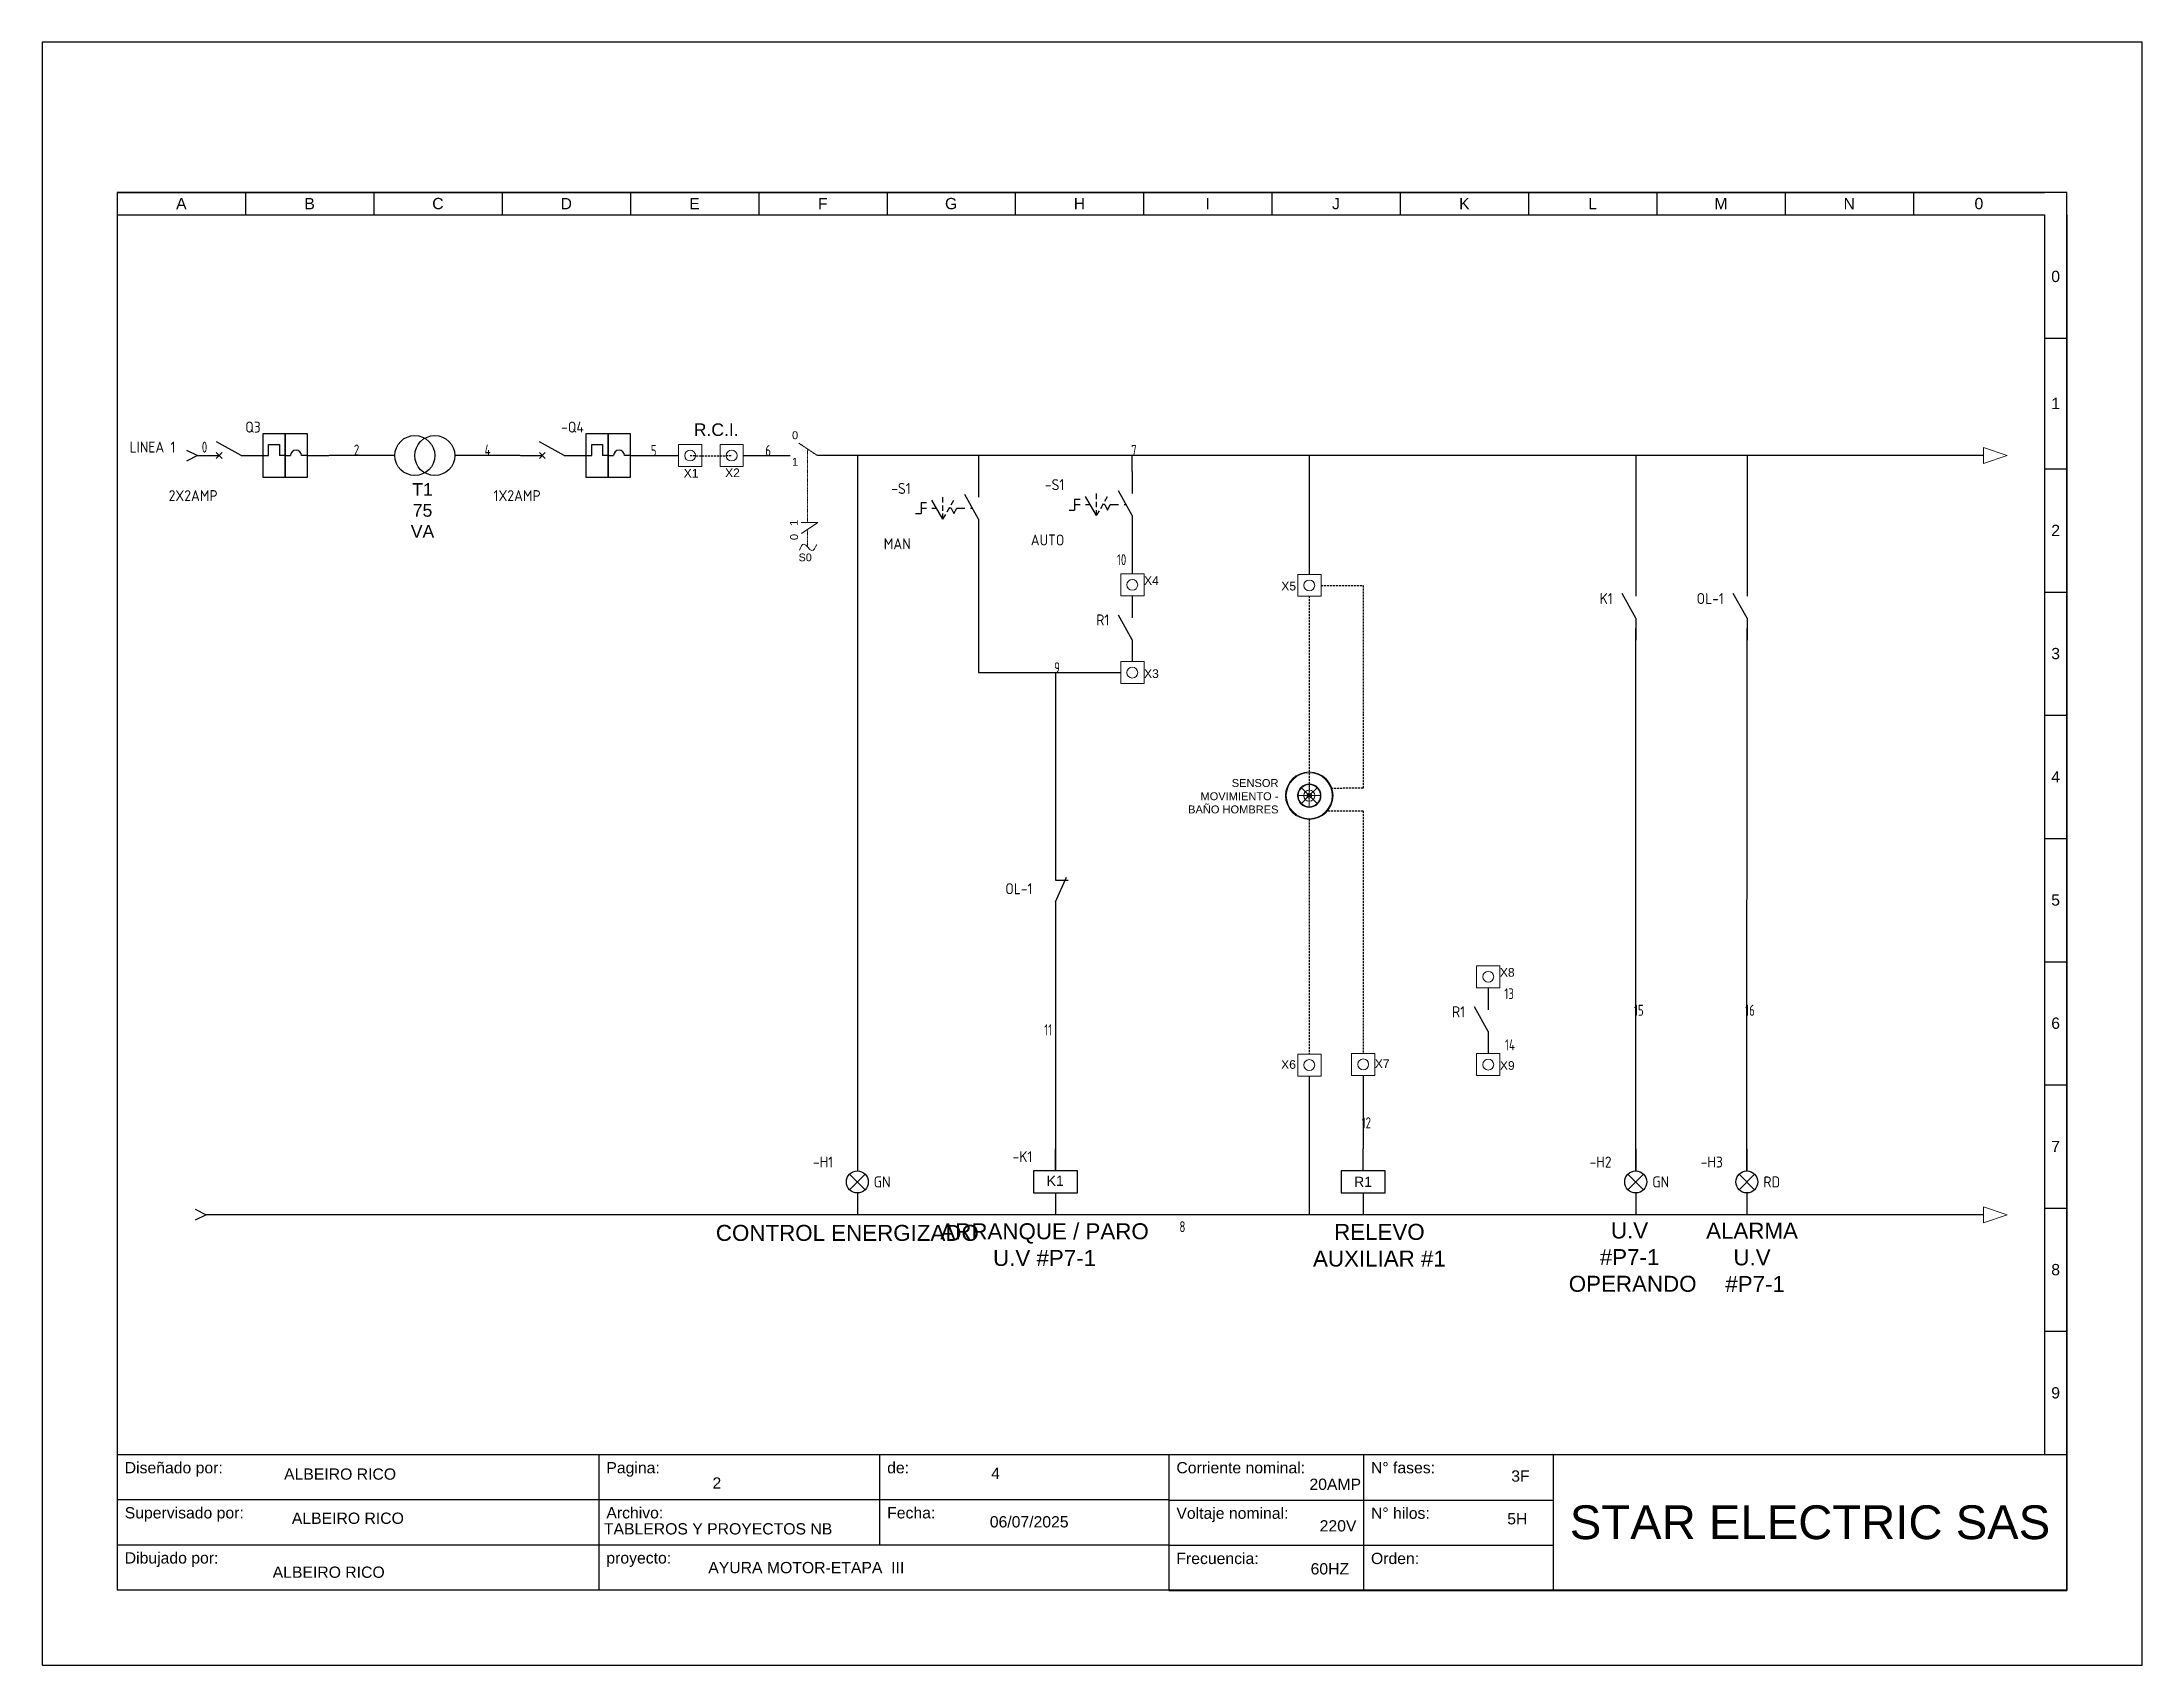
# Model space of a CAD drawing. Header units: millimetres. Extents: x 691 to 18605, y 670 to 10026.
# Drawn here: x 1764 to 2815, y 5345 to 6157 of the extents above; entities that cross this region are included whole.
import ezdxf
from ezdxf.enums import TextEntityAlignment as Align

# ---------------------------------------------------------------- set-up
doc = ezdxf.new("R2010")
doc.units = ezdxf.units.MM
for name, pattern in [('DASHED2', [0.375, 0.25, -0.125]), ('DASHEDX2', [1.5, 1, -0.5]), ('HIDDEN', [0.375, 0.25, -0.125])]:
    doc.linetypes.add(name, pattern=pattern)
for name, color, linetype in [('-DIAGRAMA', 7, 'Continuous'), ('-Electrico', 5, 'Continuous'), ('DESC', 150, 'Continuous'), ('MISC', 7, 'Continuous'), ('SYMS', 7, 'Continuous'), ('TAGS', 150, 'Continuous'), ('WIRENO', 72, 'Continuous'), ('YEL_14_THHN', 2, 'Continuous')]:
    doc.layers.add(name, color=color, linetype=linetype)
doc.styles.get("Standard").update_dxf_attribs({"font": 'arial.ttf'})
doc.styles.add('WD_IEC', font='ISOCP2.shx', dxfattribs={"width": 0.9, "height": 4})

msp = doc.modelspace()

# ---------------------------------------------------------------- texts
at = {"color": 0, "lineweight": 0}
for s, height, p in [('0', 3.95, (2139.6, 5958.3)), ('X1', 4.33, (2085.4, 5939.1)), ('X2', 4.33, (2106.1, 5939.3)), ('1', 3.95, (2139.6, 5945)), ('S0', 3.87, (2142.9, 5897.2)), ('X4', 4.33, (2315.8, 5885.4)), ('X5', 4.33, (2384.5, 5882.6)), ('X3', 4.33, (2315.8, 5838.8)), ('X8', 4.33, (2493.9, 5689.3)), ('X6', 4.33, (2384.4, 5643.2)), ('X7', 4.33, (2431.3, 5643.6)), ('X9', 4.33, (2493.9, 5642.7))]:
    msp.add_text(s, height=height, dxfattribs=at).set_placement(p)
for s, p in [('1', (2142.5, 5914.9)), ('0', (2142.6, 5907.8))]:
    msp.add_text(s, height=3.95, rotation=90, dxfattribs=at).set_placement(p)
at = {"color": 0, "linetype": 'DASHEDX2', "attachment_point": 1}
for s, width, gutter_width, heights, insert, char_height in [('\\pxqc;R.C.I.', 46.93, 31.5, [0], (2078.2, 5966.2), 6.295), ('\\pxqc;T1\\P75\\PVA', 46.93, 31.5, [0], (1931.2, 5936.3), 6.3), ('K1', 14.102, 25.3, [6.68], (2267, 5589.7), 5.06), ('R1', 14.102, 25.3, [6.68], (2420.9, 5589.2), 5.06)]:
    msp.add_mtext_dynamic_manual_height_columns(s, width=width, gutter_width=gutter_width, heights=heights, dxfattribs=dict(at, insert=insert, char_height=char_height))
at = {"color": 0, "lineweight": 0, "attachment_point": 2}
for s, insert, char_height, width in [('\\A1;\\pxqr;SENSOR MOVIMIENTO - BAÑO HOMBRES', (2357.6, 5788.2), 3.963, 50.946), ('\\A1;CONTROL ENERGIZADO\\P ', (2167.3, 5565.1), 8, 126.228), ('\\A1;ARRANQUE / PARO\\PU.V #P7-1', (2266, 5565.9), 8, 230.839), ('\\A1;RELEVO AUXILIAR #1\\P ', (2433.6, 5565.6), 8, 91.903), ('\\A1;U.V\\P#P7-1\\P OPERANDO', (2558.8, 5566.3), 8, 151.335), ('\\A1;ALARMA\\PU.V\\P #P7-1\\P ', (2620.1, 5566.2), 8, 177.165)]:
    msp.add_mtext(s, dxfattribs=dict(at, insert=insert, char_height=char_height, width=width))

# ---------------------------------------------------------------- blocks, each defined once
blk = doc.blocks.new('*T3')
at = {"color": 0, "linetype": 'ByBlock', "lineweight": -2}
for p, q in [((0, 0), (139.92, 0)), ((0, 0), (0, -18)), ((64.08, 0), (64.08, -18)), ((101.44, 0), (101.44, -12)), ((139.92, 0), (139.92, -18)), ((0, -6), (139.92, -6)), ((0, -12), (139.92, -12)), ((0, -18), (139.92, -18))]:
    blk.add_line(p, q, dxfattribs=at)
at = {"color": 0, "char_height": 1.5, "attachment_point": 1}
for s, insert, width in [('{\\fArial|b0|i0|c162|p34;Diseñado por:}', (1, -1), 62.0824), ('{\\fArial|b0|i0|c162|p34;Pagina:}', (65.08, -1), 35.3574), ('{\\fArial|b0|i0|c162|p34;de}:', (102.44, -1), 36.4813), ('{\\fArial|b0|i0|c162|p34;Supervisado por:}', (1, -7), 62.0824), ('{\\fArial|b0|i0|c162|p34;Archivo:}', (65.08, -7), 35.3574), ('Fecha:', (102.44, -7), 36.4813), ('Dibujado por:', (1, -13), 62.0824), ('{\\fArial|b0|i0|c162|p34;proyecto:}', (65.08, -13), 73.8387)]:
    blk.add_mtext(s, dxfattribs=dict(at, insert=insert, width=width))
blk = doc.blocks.new('*T4')
at = {"color": 0, "linetype": 'ByBlock', "lineweight": -2}
for p, q in [((0, 0), (119.48, 0)), ((0, 0), (0, -18.07)), ((25.89, 0), (25.89, -18.07)), ((51.13, 0), (51.13, -18.07)), ((119.48, 0), (119.48, -18.07)), ((0, -6.05), (51.13, -6.05)), ((0, -12.07), (51.13, -12.07)), ((0, -18.07), (119.48, -18.07))]:
    blk.add_line(p, q, dxfattribs=at)
at = {"color": 0}
for s, insert, char_height, width, attachment_point in [('Corriente nominal:', (1, -1), 1.5, 23.894, 1), ('{\\fArial|b0|i0|c162|p34;N° fases:}', (26.89, -1), 1.5, 23.2313, 1), ('Voltaje nominal:', (1, -7.05), 1.5, 23.894, 1), ('{\\fArial|b0|i0|c162|p34;N° hilos:}', (26.89, -7.05), 1.5, 23.2313, 1), ('{\\fArial|b0|i0|c162|p34;STAR ELECTRIC SAS}', (85.3, -9.04), 4.5, 66.3536, 5), ('Frecuencia:', (1, -13.07), 1.5, 23.894, 1), ('{\\fArial|b0|i0|c162|p34;Orden}:', (26.89, -13.07), 1.5, 23.2313, 1)]:
    blk.add_mtext(s, dxfattribs=dict(at, insert=insert, char_height=char_height, width=width, attachment_point=attachment_point))
blk = doc.blocks.new('CAJETIN')
for p, q in [((0, 185.97), (-259.4, 185.97)), ((-259.4, 185.97), (-259.4, 0.07)), ((-259.4, 185.97), (-2.99, 185.97)), ((-259.4, 185.97), (-259.4, 182.97)), ((-242.33, 185.97), (-242.33, 182.97)), ((-225.26, 185.97), (-225.26, 182.97)), ((-208.19, 185.97), (-208.19, 182.97)), ((-191.12, 185.97), (-191.12, 182.97)), ((-174.05, 185.97), (-174.05, 182.97)), ((-156.98, 185.97), (-156.98, 182.97)), ((-139.91, 185.97), (-139.91, 182.97)), ((-122.84, 185.97), (-122.84, 182.97)), ((-105.77, 185.97), (-105.77, 182.97)), ((-88.7, 185.97), (-88.7, 182.97)), ((-71.64, 185.97), (-71.64, 182.97)), ((-54.57, 185.97), (-54.57, 182.97)), ((-37.5, 185.97), (-37.5, 182.97)), ((-20.43, 185.97), (-20.43, 182.97)), ((0, 0.07), (0, 185.97)), ((-259.4, 182.97), (-2.99, 182.97)), ((-3, 182.97), (-3, 18.07)), ((0, 182.97), (0, 18.07)), ((-3, 166.58), (0, 166.58)), ((-3, 149.19), (0, 149.19)), ((-3, 132.8), (0, 132.8)), ((-3, 116.41), (0, 116.41)), ((-3, 100.02), (0, 100.02)), ((-3, 83.63), (0, 83.63)), ((-3, 67.24), (0, 67.24)), ((-3, 50.85), (0, 50.85)), ((-3, 34.46), (0, 34.46)), ((-3, 18.07), (0, 18.07)), ((-259.4, 0.07), (0, 0.07))]:
    blk.add_line(p, q)
blk.add_lwpolyline([(-269.4, -9.93), (10, -9.93), (10, 205.97), (-269.4, 205.97)], close=True)
for name, p in [('*T3', (-259.4, 18.07)), ('*T4', (-119.48, 18.07))]:
    blk.add_blockref(name, p)
blk.add_text('0', height=1.5).set_placement((-2.08, 174.04))
at = {"char_height": 1.5, "attachment_point": 5}
for s, insert, width in [('A', (-250.87, 184.47), 17.0695), ('B', (-233.8, 184.47), 17.0695), ('C', (-216.73, 184.47), 17.0695), ('D', (-199.66, 184.47), 17.0695), ('E', (-182.59, 184.47), 17.0695), ('F', (-165.52, 184.47), 17.0695), ('G', (-148.45, 184.47), 17.0695), ('H', (-131.38, 184.47), 17.0695), ('I', (-114.31, 184.47), 17.0695), ('J', (-97.24, 184.47), 17.0695), ('K', (-80.17, 184.47), 17.0695), ('L', (-63.1, 184.47), 17.0695), ('M', (-46.03, 184.47), 17.0695), ('N', (-28.96, 184.47), 17.0695), ('0', (-11.71, 184.47), 17.4362), ('1', (-1.5, 157.89), 3), ('2', (-1.5, 141), 3), ('3', (-1.5, 124.61), 3), ('4', (-1.5, 108.22), 3), ('5', (-1.5, 91.83), 3), ('6', (-1.5, 75.44), 3), ('7', (-1.5, 59.05), 3), ('8', (-1.5, 42.66), 3), ('9', (-1.5, 26.27), 3)]:
    blk.add_mtext(s, dxfattribs=dict(at, insert=insert, width=width))
for tag, p in [('DISEÑADO_POR', (-230.86, 14.78)), ('SUPERVISADO_POR', (-229.59, 8.32)), ('DIBUJADO_POR', (-231.25, 2.42))]:
    blk.add_attdef(tag, text='', height=1.5).set_placement(p, align=Align.MIDDLE)
for tag, p in [('PAGINA', (-180.19, 13.54)), ('DE', (-143.12, 14.83)), ('A', (-97.02, 13.49)), ('F', (-73.9, 14.47)), ('ARCHIVO', (-179.45, 8.2)), ('FECHA', (-143.31, 8.38)), ('V', (-96.96, 8.58)), ('H', (-74.46, 8.76)), ('PROYECTO', (-180.75, 3.04)), ('HZ', (-98.06, 2.87)), ('OR', (-74.83, 2.5))]:
    blk.add_attdef(tag, p, '', height=1.5)
blk = doc.blocks.new('HCB11Q9')
for p, q in [((-1.84, 0.66), (-3.16, -0.66)), ((-3.16, 0.66), (-1.84, -0.66)), ((2.5, 0), (-3.12, 3.13)), ((2.5, 0), (7.5, 0)), ((7.5, 0), (8.75, 0)), ((8.75, 0), (8.75, 2.5)), ((8.75, 2.5), (11.25, 2.5)), ((11.25, 2.5), (11.25, 0)), ((12.5, 0), (11.25, 0)), ((12.5, 0), (13.75, 0)), ((17.5, 0), (16.25, 0)), ((17.5, 0), (22.5, 0)), ((-7.5, 0), (-2.5, 0))]:
    blk.add_line(p, q)
for points in [[(7.5, 5), (12.5, 5), (12.5, -5), (7.5, -5)], [(12.5, 5), (17.5, 5), (17.5, -5), (12.5, -5)]]:
    blk.add_lwpolyline(points, close=True)
blk.add_arc((15, 0), 1.25, 0, 180)
at = {"style": 'WD_IEC'}
for tag, height, p in [('INST', 2.5, (6.95, 11.75)), ('LOC', 2.5, (6.95, 8.6)), ('TAG1', 2.5, (6.95, 5.23)), ('TERM02', 2, (22.5, 1)), ('XREF', 2.5, (-2.89, -6.93)), ('DESC1', 2.5, (-2.89, -10.4)), ('DESC2', 2.5, (-2.11, -14.11)), ('DESC3', 2.5, (-2.11, -17.81))]:
    blk.add_attdef(tag, text='', height=height, dxfattribs=at).set_placement(p, align=Align.RIGHT)
at = {"style": 'WD_IEC', "flags": 1}
for tag, p, height in [('X4TERM01', (-7.5, 0), 0.32), ('X1TERM02', (22.5, 0), 0.32), ('ASSYCODE', (17.86, -5.81), 1), ('FAMILY', (17.86, -7.31), 1), ('CATDESC', (17.86, -8.81), 1)]:
    blk.add_attdef(tag, p, '', height=height, dxfattribs=at)
at = {"style": 'WD_IEC'}
for tag, p, height in [('TERM01', (-7.5, 1), 2), ('RATING1', (-14.85, -3.47), 2.5)]:
    blk.add_attdef(tag, p, '', height=height, dxfattribs=at)
at = {"style": 'WD_IEC', "flags": 1}
for tag, p in [('X2LINK', (-0.31, 2)), ('X8LINK', (-0.31, 0.5))]:
    blk.add_attdef(tag, p, '', height=0.32, rotation=360, dxfattribs=at)
at = {"style": 'WD_IEC', "flags": 9}
for tag, p in [('MFG', (21.31, -1.98)), ('CAT', (21.31, -3.99))]:
    blk.add_attdef(tag, text='', height=1.5, dxfattribs=at).set_placement(p, align=Align.RIGHT)
blk = doc.blocks.new('HA1X3Y')
blk.add_lwpolyline([(-2.5, 1.25), (0, 0), (-2.5, -1.25)])
at = {"style": 'WD_IEC'}
blk.add_attdef('DESC1', text='', height=2.5, dxfattribs=at).set_placement((-5, 0.675), align=Align.RIGHT)
at = {"style": 'WD_IEC', "flags": 1}
blk.add_attdef('X1TERM01', (0, 0), '', height=0.32, dxfattribs=at)
at = {"style": 'WD_IEC'}
blk.add_attdef('DESC2', text='', height=2.5, dxfattribs=at).set_placement((-5, -0.675), align=Align.TOP_RIGHT)
blk = doc.blocks.new('WD_WNV')
at = {"linetype": 'Continuous', "style": 'WD_IEC', "width": 0.8}
blk.add_attdef('WIRENO', text='', height=2.5, dxfattribs=at).set_placement((-1.6, 0), align=Align.MIDDLE_RIGHT)
at = {"style": 'WD_IEC', "flags": 1}
for tag, p in [('W08USER', (-1, 0.375)), ('W04USER', (-1, 0.875)), ('W05USER', (-1, 0.75)), ('W09USER', (-1, 0.25)), ('W03USER', (-1, 1)), ('W06USER', (-1, 0.625)), ('W07USER', (-1, 0.5)), ('W02USER', (-1, 1.125)), ('W01USER', (-1, 1.25)), ('W10USER', (-1, 0.125))]:
    blk.add_attdef(tag, text='', height=0.08, dxfattribs=at).set_placement(p, align=Align.CENTER)
blk = doc.blocks.new('VLT1G')
for p, q in [((0, 7.5), (0, 2.5)), ((-1.77, -1.77), (1.77, 1.77)), ((1.77, -1.77), (-1.77, 1.77)), ((0, -2.5), (0, -7.5))]:
    blk.add_line(p, q)
blk.add_circle((0, 0), 2.5)
at = {"style": 'WD_IEC'}
for tag, p in [('INST', (-5.5, 10.25)), ('TAG1', (-5.5, 3.25)), ('LOC', (-5.5, 6.75)), ('DESC1', (-5.5, -6.35)), ('DESC2', (-5.5, -9.85)), ('DESC3', (-5.5, -13.35))]:
    blk.add_attdef(tag, text='', height=2.5, dxfattribs=at).set_placement(p, align=Align.RIGHT)
blk.add_attdef('TERM01', text='', height=2, rotation=90, dxfattribs=at).set_placement((-1, 7.5), align=Align.RIGHT)
at = {"style": 'WD_IEC', "flags": 1}
for tag, p, height in [('X2TERM01', (0, 7.5), 0.32), ('X4LINK', (-3, 0), 0.32), ('X1LINK', (3, 0), 0.32), ('ASSYCODE', (1, -4), 1), ('FAMILY', (1, -5.5), 1), ('X8TERM02', (0, -7.5), 0.32), ('CATDESC', (1, -7), 1)]:
    blk.add_attdef(tag, p, '', height=height, dxfattribs=at)
at = {"style": 'WD_IEC', "flags": 9}
for tag, p in [('MFG', (-6, -0.25)), ('CAT', (-6, -2.75))]:
    blk.add_attdef(tag, text='', height=1.5, dxfattribs=at).set_placement(p, align=Align.RIGHT)
at = {"style": 'WD_IEC'}
blk.add_attdef('TERM02', (-1, -7.5), '', height=2, rotation=90, dxfattribs=at)
at = {"lineweight": 13, "style": 'WD_IEC'}
blk.add_attdef('COLOR', text='', height=2.5, dxfattribs=at).set_placement((3.75, 0), align=Align.MIDDLE_LEFT)
at = {"lineweight": 15, "style": 'WD_IEC'}
for tag, p in [('WDTAGALT', (-5.5, -21)), ('XREF', (-5.5, -18))]:
    blk.add_attdef(tag, text='', height=2.5, dxfattribs=at).set_placement(p, align=Align.RIGHT)
blk = doc.blocks.new('VSS113')
for p, q in [((0, 7.5), (0, 2.5)), ((-13.12, 1.25), (-11.88, 1.25)), ((-13.12, 1.25), (-13.12, -1.25)), ((-13.12, 0), (-11.88, 0)), ((-8.12, -2.5), (-10.62, 1.83)), ((-10.62, 0), (-9.57, 0)), ((-8.12, 1.25), (-8.12, 2.5)), ((-8.12, -0.63), (-8.12, 0.62)), ((-7.19, -0.88), (-6.56, 0.21)), ((-6.25, 0), (-6.68, 0)), ((-6.25, 0.75), (-5.62, 1.83)), ((-6.25, 0), (-5.62, -1.25)), ((-5.62, -1.25), (-5, 0)), ((-5, 0), (-3.12, 0)), ((0, -2.5), (-3.12, 3.12)), ((-1.88, 0), (-1.39, 0)), ((-14.38, -1.25), (-13.12, -1.25)), ((-8.12, -2.5), (-8.12, -1.25)), ((-8.12, -2.5), (-7.5, -1.42)), ((0, -2.5), (0, -7.5))]:
    blk.add_line(p, q)
at = {"style": 'WD_IEC'}
for tag, p in [('INST', (-15.5, 9.25)), ('TAG1', (-15.5, 3.25)), ('LOC', (-15.5, 6.25)), ('DESC1', (-15.5, -9.35)), ('DESC3', (-15.5, -15.35)), ('DESC2', (-15.5, -12.35))]:
    blk.add_attdef(tag, text='', height=2.5, dxfattribs=at).set_placement(p, align=Align.RIGHT)
at = {"style": 'WD_IEC', "flags": 8}
for tag, p in [('POS1', (-10.62, 3.5)), ('POS2', (-8.12, 3.5)), ('POS3', (-5.62, 3.5))]:
    blk.add_attdef(tag, text='', height=2, rotation=90, dxfattribs=at).set_placement(p, align=Align.MIDDLE_LEFT)
at = {"style": 'WD_IEC'}
blk.add_attdef('TERM01', text='', height=2, rotation=90, dxfattribs=at).set_placement((-1, 7.5), align=Align.RIGHT)
at = {"style": 'WD_IEC', "flags": 1}
for tag, p, height in [('X2TERM01', (0, 7.5), 0.32), ('CONTACT', (0.5, 4.5), 1), ('X1LINK', (0, 0), 0.32), ('COMMON', (1.75, 3.25), 1), ('X8TERM02', (0, -7.5), 0.32), ('ASSYCODE', (1, -9), 1), ('FAMILY', (1, -10.5), 1), ('CATDESC', (1, -12), 1)]:
    blk.add_attdef(tag, p, '', height=height, dxfattribs=at)
at = {"style": 'WD_IEC', "flags": 9}
for tag, p in [('MFG', (-16, -0.25)), ('CAT', (-16, -2.75))]:
    blk.add_attdef(tag, text='', height=1.5, dxfattribs=at).set_placement(p, align=Align.RIGHT)
at = {"style": 'WD_IEC'}
blk.add_attdef('TERM02', (-1, -7.5), '', height=2, rotation=90, dxfattribs=at)
at = {"lineweight": 15, "style": 'WD_IEC'}
blk.add_attdef('XREF', text='', height=2.5, dxfattribs=at).set_placement((-15.5, -6.35), align=Align.RIGHT)
blk.add_attdef('STATE', (1.25, -6.35), '', height=2.5, dxfattribs=at)
blk = doc.blocks.new('VCR21')
for p, q in [((0, 7.5), (0, 2.5)), ((0, -2.5), (-3.12, 3.12)), ((0, -2.5), (0, -7.5))]:
    blk.add_line(p, q)
at = {"style": 'WD_IEC'}
for tag, p in [('INST', (-5.25, 6.75)), ('LOC', (-5.25, 3.75)), ('TAG2', (-5.25, 0.75)), ('DESC1', (-5.25, -6.75)), ('XREF', (-5.25, -3.75)), ('DESC2', (-5.25, -9.75)), ('DESC3', (-5.25, -12.75))]:
    blk.add_attdef(tag, text='', height=2.5, dxfattribs=at).set_placement(p, align=Align.RIGHT)
blk.add_attdef('TERM01', text='', height=2, rotation=90, dxfattribs=at).set_placement((-1, 7.5), align=Align.RIGHT)
at = {"style": 'WD_IEC', "flags": 1}
for tag, p, height in [('X2TERM01', (0, 7.5), 0.32), ('X4LINK', (-2.75, 0), 0.32), ('X1LINK', (-0.5, 0), 0.32), ('CONTACT', (4, -3.5), 1), ('FAMILY', (4, -5), 1), ('COMMON', (5.25, -4.75), 1), ('X8TERM02', (0, -7.5), 0.32)]:
    blk.add_attdef(tag, p, '', height=height, dxfattribs=at)
at = {"style": 'WD_IEC'}
blk.add_attdef('TERM02', (-1, -7.5), '', height=2, rotation=90, dxfattribs=at)
blk = doc.blocks.new('VCR22')
for p, q in [((0, 7.5), (0, 2.5)), ((0, -2.5), (2.5, 3.12)), ((0, 2.5), (2.87, 2.5)), ((0, -2.5), (0, -7.5))]:
    blk.add_line(p, q)
at = {"style": 'WD_IEC'}
for tag, p in [('INST', (-5.25, 5.25)), ('TAG2', (-5.25, -0.75)), ('LOC', (-5.25, 2.25)), ('DESC1', (-5.25, -6.75)), ('XREF', (-5.25, -3.75)), ('DESC2', (-5.25, -9.75)), ('DESC3', (-5.25, -12.75))]:
    blk.add_attdef(tag, text='', height=2.5, dxfattribs=at).set_placement(p, align=Align.RIGHT)
blk.add_attdef('TERM01', text='', height=2, rotation=90, dxfattribs=at).set_placement((-1, 7.5), align=Align.RIGHT)
at = {"style": 'WD_IEC', "flags": 1}
for tag, p, height in [('X2TERM01', (0, 7.5), 0.32), ('X4LINK', (-0.55, 0), 0.32), ('X1LINK', (1.92, 0), 0.32), ('CONTACT', (4, -3.5), 1), ('FAMILY', (4, -5), 1), ('COMMON', (5.25, -4.75), 1), ('X8TERM02', (0, -7.5), 0.32)]:
    blk.add_attdef(tag, p, '', height=height, dxfattribs=at)
at = {"style": 'WD_IEC'}
blk.add_attdef('TERM02', (-1, -7.5), '', height=2, rotation=90, dxfattribs=at)
blk = doc.blocks.new('VMS1')
for p, q in [((0, 2.5), (0, 7.5)), ((0, -2.5), (0, -7.5))]:
    blk.add_line(p, q)
blk.add_lwpolyline([(-5, 2.5), (-5, -2.5), (5, -2.5), (5, 2.5)], close=True)
at = {"style": 'WD_IEC'}
for tag, p in [('INST', (-5.25, 10.5)), ('LOC', (-5.25, 7.5)), ('TAG1', (-5.25, 4.5)), ('DESC1', (-5.25, -6.85)), ('DESC2', (-5.25, -9.85)), ('DESC3', (-5.25, -12.85))]:
    blk.add_attdef(tag, text='', height=2.5, dxfattribs=at).set_placement(p, align=Align.RIGHT)
blk.add_attdef('TERM01', text='', height=2, rotation=90, dxfattribs=at).set_placement((-1, 7.5), align=Align.RIGHT)
at = {"style": 'WD_IEC', "flags": 1}
for tag, p, height in [('X2TERM01', (0, 7.5), 0.32), ('X4LINK', (-5, 0), 0.32), ('X1LINK', (5, 0), 0.32), ('ASSYCODE', (1, -4), 1), ('FAMILY', (1, -5.5), 1), ('X8TERM02', (0, -7.5), 0.32), ('CATDESC', (1, -7), 1)]:
    blk.add_attdef(tag, p, '', height=height, dxfattribs=at)
at = {"style": 'WD_IEC', "flags": 9}
for tag, p in [('MFG', (-6, 1)), ('CAT', (-6, -1.5))]:
    blk.add_attdef(tag, text='', height=1.5, dxfattribs=at).set_placement(p, align=Align.RIGHT)
at = {"style": 'WD_IEC'}
blk.add_attdef('TERM02', (-1, -7.5), '', height=2, rotation=90, dxfattribs=at)
at = {"lineweight": 9, "style": 'WD_IEC'}
for tag, p in [('NO', (-5.5, -16.5)), ('NC', (-5.5, -19.5))]:
    blk.add_attdef(tag, text='', height=2.5, dxfattribs=at).set_placement(p, align=Align.TOP_RIGHT)
for tag, p in [('XREFNO', (-4, -16.5)), ('XREFNC', (-4, -19.5))]:
    blk.add_attdef(tag, text='', height=2.5, dxfattribs=at).set_placement(p, align=Align.TOP_LEFT)

# ---------------------------------------------------------------- linework, layer by layer
at = {"layer": '-DIAGRAMA', "color": 0, "lineweight": 0}
for centre in [(2088.6, 5950.1), (2109.4, 5950.1), (2309.9, 5885.4), (2398.5, 5885.1), (2309.9, 5841.5), (2488.1, 5689.3), (2398.5, 5645.1), (2425.5, 5645.4), (2488.1, 5645.3)]:
    msp.add_circle(centre, 2.72, dxfattribs=at)
at = {"layer": '-Electrico', "color": 0, "lineweight": 0, "ltscale": 0.08}
for points in [[(2082.8, 5955.6), (2094.4, 5955.6), (2094.4, 5944.6), (2082.8, 5944.6)], [(2103.6, 5955.6), (2115.2, 5955.6), (2115.2, 5944.6), (2103.6, 5944.6)], [(2304.1, 5890.9), (2315.8, 5890.9), (2315.8, 5879.9), (2304.1, 5879.9)], [(2392.7, 5890.6), (2404.4, 5890.6), (2404.4, 5879.7), (2392.7, 5879.7)], [(2304.1, 5847), (2315.8, 5847), (2315.8, 5836), (2304.1, 5836)], [(2482.2, 5694.8), (2493.9, 5694.8), (2493.9, 5683.8), (2482.2, 5683.8)], [(2392.7, 5650.6), (2404.4, 5650.6), (2404.4, 5639.6), (2392.7, 5639.6)], [(2419.6, 5650.9), (2431.3, 5650.9), (2431.3, 5639.9), (2419.6, 5639.9)], [(2482.2, 5650.8), (2493.9, 5650.8), (2493.9, 5639.8), (2482.2, 5639.8)]]:
    msp.add_lwpolyline(points, close=True, dxfattribs=at)
at = {"color": 0}
for p, q in [((2069.6, 5950.1), (2082.8, 5950.1)), ((2115.2, 5950.1), (2138.6, 5950.1)), ((2172.3, 5950.1), (2172.3, 5603.1)), ((2398.5, 5950.1), (2398.5, 5890.6)), ((2562, 5950.1), (2562, 5890.6)), ((2617.6, 5950.1), (2617.6, 5890.6)), ((2233, 5907.3), (2233, 5841.5)), ((2309.9, 5909.1), (2309.9, 5890.9)), ((2398.5, 5879.7), (2398.5, 5879.7)), ((2561.9, 5592.1), (2562, 5863.5)), ((2617.5, 5592.1), (2617.6, 5863.5)), ((2233, 5841.5), (2304.1, 5841.5)), ((2271.5, 5841.5), (2271.5, 5748.7)), ((2271.5, 5715.7), (2271.5, 5592.1)), ((2398.5, 5639.6), (2398.5, 5639.6)), ((2398.5, 5639.6), (2398.5, 5570.2)), ((2425.5, 5639.9), (2425.5, 5639.9)), ((2425.5, 5639.9), (2425.5, 5603.1))]:
    msp.add_line(p, q, dxfattribs=at)
at = {"color": 0, "linetype": 'DASHED2', "lineweight": 0}
msp.add_line((2152.3, 5950.1), (2143, 5956.3), dxfattribs=at)
at = {"color": 0, "linetype": 'HIDDEN', "lineweight": 0, "ltscale": 0.5}
for p, q in [((2147.4, 5917), (2147.4, 5953.3)), ((2147.4, 5913.1), (2147.4, 5904.3))]:
    msp.add_line(p, q, dxfattribs=at)
at = {"color": 0, "linetype": 'Continuous', "lineweight": 0}
for p, q in [((2735.9, 5954.1), (2735.9, 5950.1)), ((2747.8, 5950.1), (2735.9, 5954.1)), ((2735.9, 5950.1), (2735.9, 5946.1)), ((2735.9, 5946.1), (2747.8, 5950.1)), ((2735.9, 5574.1), (2735.9, 5570.1)), ((2747.8, 5570.1), (2735.9, 5574.1)), ((2735.9, 5570.1), (2735.9, 5566.1)), ((2735.9, 5566.1), (2747.8, 5570.1))]:
    msp.add_line(p, q, dxfattribs=at)
at = {"color": 0, "lineweight": 0, "ltscale": 0.5}
for q in [(2144.1, 5916.6), (2144.3, 5911.1)]:
    msp.add_line((2152.6, 5916.6), q, dxfattribs=at)
at = {"color": 0, "linetype": 'DASHEDX2'}
for p, q in [((2398.5, 5879.7), (2398.5, 5782)), ((2404.4, 5885.1), (2425.5, 5885.1)), ((2425.5, 5885.1), (2425.5, 5783.7)), ((2425.5, 5783.7), (2409.9, 5783.5)), ((2407.8, 5772.3), (2425.5, 5772.3)), ((2425.5, 5772.3), (2425.5, 5650.9)), ((2398.5, 5768), (2398.5, 5650.6))]:
    msp.add_line(p, q, dxfattribs=at)
at = {"color": 0, "lineweight": 0}
msp.add_lwpolyline([(2398.5, 5785.5), (2398.5, 5774.3), (2398.5, 5779.9), (2404.1, 5779.9), (2392.9, 5779.9), (2398.5, 5779.9), (2402.5, 5783.9), (2398.5, 5779.9), (2394.6, 5783.9), (2398.5, 5779.9), (2394.6, 5775.9), (2398.5, 5779.9), (2402.5, 5775.9)], dxfattribs=at)
at = {"color": 0}
for centre in [(1950.8, 5950.1), (1960.8, 5950.1)]:
    msp.add_circle(centre, 10, dxfattribs=at)
at = {"color": 0, "lineweight": 0}
for radius in [11.9, 11.5, 5.86, 5.59, 2.8, 1.23]:
    msp.add_circle((2398.5, 5779.9), radius, dxfattribs=at)
at = {"color": 0, "linetype": 'DASHEDX2'}
msp.add_arc((2099, 6595), 645, 269.076, 270.924, dxfattribs=at)
at = {"color": 0, "lineweight": 0}
msp.add_spline([(2152, 5905.6), (2149.5, 5902.6), (2145.5, 5905.8), (2143.3, 5902.8)], degree=3, dxfattribs=at)
at = {"layer": 'YEL_14_THHN', "color": 0}
for p, q in [((1940.8, 5950.1), (1907.9, 5950.1)), ((2003.6, 5950.1), (1970.8, 5950.2)), ((2735.9, 5950.1), (2152.3, 5950.1)), ((2233, 5950.1), (2233, 5940.3)), ((2309.9, 5942.1), (2309.9, 5950.1)), ((2735.9, 5570.1), (1846.3, 5570.2))]:
    msp.add_line(p, q, dxfattribs=at)

# ---------------------------------------------------------------- block references
at = {"color": 0}
ref = msp.add_blockref('CAJETIN', (2777.7, 5382.2), dxfattribs=dict(at, xscale=3.761929394681115, yscale=3.761929394681115, zscale=3.761929394681115))
ref.add_attrib('5H', '5H', (2497.6, 5415.2), dxfattribs={"height": 5.64})
ref.add_attrib('3F', '3F', (2499.6, 5436.6), dxfattribs={"height": 5.64})
ref.add_attrib('HZ', '60HZ', dxfattribs={"height": 5.64}).set_placement((2408.8, 5393), align=Align.MIDDLE)
ref.add_attrib('V', '220V', dxfattribs={"height": 5.64}).set_placement((2412.9, 5414.5), align=Align.MIDDLE)
ref.add_attrib('A', '20AMP', dxfattribs={"height": 5.64}).set_placement((2411.5, 5435.3), align=Align.MIDDLE)
ref.add_attrib('PROYECTO', 'AYURA MOTOR-ETAPA  III', dxfattribs={"height": 5.643}).set_placement((2097.7, 5393.6), align=Align.MIDDLE_LEFT)
ref.add_attrib('ARCHIVO', 'TABLEROS Y PROYECTOS NB', dxfattribs={"height": 5.643}).set_placement((2102.6, 5413), align=Align.MIDDLE)
ref.add_attrib('DE', '4', (2239.3, 5438), dxfattribs={"height": 5.64})
ref.add_attrib('PAGINA', '2', (2099.8, 5433.1), dxfattribs={"height": 5.64})
ref.add_attrib('FECHA', '06/07/2025', (2238.6, 5413.7), dxfattribs={"height": 5.64})
ref.add_attrib('DIBUJADO_POR', 'ALBEIRO RICO', dxfattribs={"height": 5.643}).set_placement((1907.7, 5391.3), align=Align.MIDDLE)
ref.add_attrib('SUPERVISADO_POR', 'ALBEIRO RICO', dxfattribs={"height": 5.643}).set_placement((1917.3, 5418.3), align=Align.MIDDLE)
ref.add_attrib('DISEÑADO_POR', 'ALBEIRO RICO', dxfattribs={"height": 5.643}).set_placement((1913.4, 5440.4), align=Align.MIDDLE)
at = {"layer": 'SYMS', "color": 0}
ref = msp.add_blockref('HCB11Q9', (1858.4, 5950.1), dxfattribs=dict(at, xscale=2.197145441597592, yscale=2.197145441597592, zscale=2.197145441597592))
ref.add_attrib('TAG1', 'Q3', dxfattribs={"layer": 'TAGS', "height": 5.49, "style": 'WD_IEC'}).set_placement((1873.7, 5961.6), align=Align.RIGHT)
ref.add_attrib('DESC1', '2X2AMP', dxfattribs={"layer": 'DESC', "height": 5.49, "style": 'WD_IEC'}).set_placement((1852.1, 5927.3), align=Align.RIGHT)
ref = msp.add_blockref('HCB11Q9', (2020.1, 5950.1), dxfattribs=dict(at, xscale=2.197145441597592, yscale=2.197145441597592, zscale=2.197145441597592))
ref.add_attrib('TAG1', '-Q4', dxfattribs={"layer": 'TAGS', "height": 5.49, "style": 'WD_IEC'}).set_placement((2035.4, 5961.6), align=Align.RIGHT)
ref.add_attrib('DESC1', '1X2AMP', dxfattribs={"layer": 'DESC', "height": 5.49, "style": 'WD_IEC'}).set_placement((2013.8, 5927.3), align=Align.RIGHT)
ref = msp.add_blockref('HA1X3Y', (1842, 5950.1), dxfattribs=dict(at, xscale=2.197145441597592, yscale=2.197145441597592, zscale=2.197145441597592))
ref.add_attrib('DESC1', 'LINEA 1', dxfattribs={"layer": 'DESC', "height": 5.49, "style": 'WD_IEC'}).set_placement((1831, 5951.6), align=Align.RIGHT)
ref = msp.add_blockref('VSS113', (2233, 5923.8), dxfattribs=dict(at, xscale=2.197145441597592, yscale=2.197145441597592, zscale=2.197145441597592))
ref.add_attrib('DESC1', 'MAN', dxfattribs={"layer": 'DESC', "height": 5.49, "style": 'WD_IEC'}).set_placement((2199, 5903.2), align=Align.RIGHT)
ref.add_attrib('TAG1', '-S1', dxfattribs={"layer": 'TAGS', "height": 5.49, "style": 'WD_IEC'}).set_placement((2199, 5930.9), align=Align.RIGHT)
ref = msp.add_blockref('VSS113', (2309.9, 5925.6), dxfattribs=dict(at, xscale=2.197145441597592, yscale=2.197145441597592, zscale=2.197145441597592))
ref.add_attrib('DESC1', 'AUTO', dxfattribs={"layer": 'DESC', "height": 5.49, "style": 'WD_IEC'}).set_placement((2275.9, 5905.1), align=Align.RIGHT)
ref.add_attrib('TAG1', '-S1', dxfattribs={"layer": 'TAGS', "height": 5.49, "style": 'WD_IEC'}).set_placement((2275.9, 5932.8), align=Align.RIGHT)
ref = msp.add_blockref('VCR21', (2562, 5874.2), dxfattribs=dict(at, xscale=2.197145441597592, yscale=2.197145441597592, zscale=2.197145441597592))
ref.add_attrib('TAG2', 'K1', dxfattribs={"layer": 'TAGS', "height": 5.49, "style": 'WD_IEC'}).set_placement((2550.4, 5875.8), align=Align.RIGHT)
ref = msp.add_blockref('VCR21', (2617.6, 5874.2), dxfattribs=dict(at, xscale=2.197145441597592, yscale=2.197145441597592, zscale=2.197145441597592))
ref.add_attrib('TAG2', 'OL-1', dxfattribs={"layer": 'TAGS', "height": 5.49, "style": 'WD_IEC'}).set_placement((2606, 5875.8), align=Align.RIGHT)
ref = msp.add_blockref('VCR21', (2309.9, 5863.4), dxfattribs=dict(at, xscale=2.197145441597592, yscale=2.197145441597592, zscale=2.197145441597592))
ref.add_attrib('TAG2', 'R1', dxfattribs={"layer": 'TAGS', "height": 5.49, "style": 'WD_IEC'}).set_placement((2298.4, 5865.1), align=Align.RIGHT)
ref = msp.add_blockref('VCR22', (2271.5, 5732.2), dxfattribs=dict(at, xscale=2.197145441597592, yscale=2.197145441597592, zscale=2.197145441597592))
ref.add_attrib('TAG2', 'OL-1', dxfattribs={"layer": 'TAGS', "height": 5.49, "style": 'WD_IEC'}).set_placement((2260, 5730.6), align=Align.RIGHT)
ref = msp.add_blockref('VCR21', (2488.1, 5667.3), dxfattribs=dict(at, xscale=2.197145441597592, yscale=2.197145441597592, zscale=2.197145441597592))
ref.add_attrib('TAG2', 'R1', dxfattribs={"layer": 'TAGS', "height": 5.49, "style": 'WD_IEC'}).set_placement((2476.5, 5669), align=Align.RIGHT)
ref = msp.add_blockref('VLT1G', (2172.3, 5586.6), dxfattribs=dict(at, xscale=2.197145441597592, yscale=2.197145441597592, zscale=2.197145441597592))
ref.add_attrib('COLOR', 'GN', dxfattribs={"layer": 'MISC', "lineweight": 13, "height": 5.49, "style": 'WD_IEC'}).set_placement((2180.5, 5586.6), align=Align.MIDDLE_LEFT)
ref.add_attrib('TAG1', '-H1', dxfattribs={"layer": 'TAGS', "height": 5.49, "style": 'WD_IEC'}).set_placement((2160.2, 5593.8), align=Align.RIGHT)
ref = msp.add_blockref('VMS1', (2271.5, 5586.6), dxfattribs=dict(at, xscale=2.197145441597592, yscale=2.197145441597592, zscale=2.197145441597592))
ref.add_attrib('TAG1', '-K1', dxfattribs={"layer": 'TAGS', "height": 5.49, "style": 'WD_IEC'}).set_placement((2259.9, 5596.5), align=Align.RIGHT)
at = {"layer": 'SYMS', "color": 0, "xscale": 2.197145441597592, "yscale": 2.197145441597592, "zscale": 2.197145441597592}
for name, p in [('VMS1', (2425.5, 5586.6)), ('HA1X3Y', (1846.3, 5570.2))]:
    msp.add_blockref(name, p, dxfattribs=at)
at = {"layer": 'SYMS', "color": 0}
ref = msp.add_blockref('VLT1G', (2561.9, 5586.6), dxfattribs=dict(at, xscale=2.197145441597592, yscale=2.197145441597592, zscale=2.197145441597592))
ref.add_attrib('COLOR', 'GN', dxfattribs={"layer": 'MISC', "lineweight": 13, "height": 5.49, "style": 'WD_IEC'}).set_placement((2570.2, 5586.6), align=Align.MIDDLE_LEFT)
ref.add_attrib('TAG1', '-H2', dxfattribs={"layer": 'TAGS', "height": 5.49, "style": 'WD_IEC'}).set_placement((2549.8, 5593.8), align=Align.RIGHT)
ref = msp.add_blockref('VLT1G', (2617.5, 5586.6), dxfattribs=dict(at, xscale=2.197145441597592, yscale=2.197145441597592, zscale=2.197145441597592))
ref.add_attrib('COLOR', 'RD', dxfattribs={"layer": 'MISC', "lineweight": 13, "height": 5.49, "style": 'WD_IEC'}).set_placement((2625.8, 5586.6), align=Align.MIDDLE_LEFT)
ref.add_attrib('TAG1', '-H3', dxfattribs={"layer": 'TAGS', "height": 5.49, "style": 'WD_IEC'}).set_placement((2605.5, 5593.8), align=Align.RIGHT)
at = {"layer": 'WIRENO', "color": 0}
ref = msp.add_blockref('WD_WNV', (1850.4, 5954.3), dxfattribs=dict(at, xscale=2.197145441597592, yscale=2.197145441597592, zscale=2.197145441597592))
ref.add_attrib('WIRENO', '0', dxfattribs={"linetype": 'Continuous', "height": 5.49, "style": 'WD_IEC', "width": 0.8}).set_placement((1846.9, 5954.3), align=Align.MIDDLE_RIGHT)
ref = msp.add_blockref('WD_WNV', (1945.2, 5944.7), dxfattribs=dict(at, xscale=2.197145441597592, yscale=2.197145441597592, zscale=2.197145441597592))
ref.add_attrib('WIRENO', '2', dxfattribs={"linetype": 'Continuous', "height": 5.49, "style": 'WD_IEC', "width": 0.8}).set_placement((1923, 5952.9), align=Align.MIDDLE_RIGHT)
ref = msp.add_blockref('WD_WNV', (2005.4, 5944.7), dxfattribs=dict(at, xscale=2.197145441597592, yscale=2.197145441597592, zscale=2.197145441597592))
ref.add_attrib('WIRENO', '4', dxfattribs={"linetype": 'Continuous', "height": 5.49, "style": 'WD_IEC', "width": 0.8}).set_placement((1988.7, 5952.9), align=Align.MIDDLE_RIGHT)
ref = msp.add_blockref('WD_WNV', (2088.4, 5944.4), dxfattribs=dict(at, xscale=2.197145441597592, yscale=2.197145441597592, zscale=2.197145441597592))
ref.add_attrib('WIRENO', '5', dxfattribs={"linetype": 'Continuous', "height": 5.49, "style": 'WD_IEC', "width": 0.8}).set_placement((2071.8, 5952.6), align=Align.MIDDLE_RIGHT)
ref = msp.add_blockref('WD_WNV', (2145.8, 5944.4), dxfattribs=dict(at, xscale=2.197145441597592, yscale=2.197145441597592, zscale=2.197145441597592))
ref.add_attrib('WIRENO', '6', dxfattribs={"linetype": 'Continuous', "height": 5.49, "style": 'WD_IEC', "width": 0.8}).set_placement((2129.1, 5952.6), align=Align.MIDDLE_RIGHT)
ref = msp.add_blockref('WD_WNV', (2328.8, 5944.4), dxfattribs=dict(at, xscale=2.197145441597592, yscale=2.197145441597592, zscale=2.197145441597592))
ref.add_attrib('WIRENO', '7', dxfattribs={"linetype": 'Continuous', "height": 5.49, "style": 'WD_IEC', "width": 0.8}).set_placement((2312.1, 5952.6), align=Align.MIDDLE_RIGHT)
ref = msp.add_blockref('WD_WNV', (2308.5, 5901.6), dxfattribs=dict(at, xscale=2.197145441597592, yscale=2.197145441597592, zscale=2.197145441597592))
ref.add_attrib('WIRENO', '10', dxfattribs={"linetype": 'Continuous', "height": 5.49, "style": 'WD_IEC', "width": 0.8}).set_placement((2306.9, 5898), align=Align.MIDDLE_RIGHT)
ref = msp.add_blockref('WD_WNV', (2290.4, 5835.8), dxfattribs=dict(at, xscale=2.197145441597592, yscale=2.197145441597592, zscale=2.197145441597592))
ref.add_attrib('WIRENO', '9', dxfattribs={"linetype": 'Continuous', "height": 5.49, "style": 'WD_IEC', "width": 0.8}).set_placement((2273.7, 5843.9), align=Align.MIDDLE_RIGHT)
ref = msp.add_blockref('WD_WNV', (2493.7, 5684.4), dxfattribs=dict(at, xscale=2.197145441597592, yscale=2.197145441597592, zscale=2.197145441597592))
ref.add_attrib('WIRENO', '13', dxfattribs={"linetype": 'Continuous', "height": 5.49, "style": 'WD_IEC', "width": 0.8}).set_placement((2500.9, 5680.8), align=Align.MIDDLE_RIGHT)
ref = msp.add_blockref('WD_WNV', (2271.4, 5666.3), dxfattribs=dict(at, xscale=2.197145441597592, yscale=2.197145441597592, zscale=2.197145441597592))
ref.add_attrib('WIRENO', '11', dxfattribs={"linetype": 'Continuous', "height": 5.49, "style": 'WD_IEC', "width": 0.8}).set_placement((2269.8, 5662.7), align=Align.MIDDLE_RIGHT)
ref = msp.add_blockref('WD_WNV', (2567.5, 5676.1), dxfattribs=dict(at, xscale=2.197145441597592, yscale=2.197145441597592, zscale=2.197145441597592))
ref.add_attrib('WIRENO', '15', dxfattribs={"linetype": 'Continuous', "height": 5.49, "style": 'WD_IEC', "width": 0.8}).set_placement((2565.9, 5672.5), align=Align.MIDDLE_RIGHT)
ref = msp.add_blockref('WD_WNV', (2623.2, 5676.1), dxfattribs=dict(at, xscale=2.197145441597592, yscale=2.197145441597592, zscale=2.197145441597592))
ref.add_attrib('WIRENO', '16', dxfattribs={"linetype": 'Continuous', "height": 5.49, "style": 'WD_IEC', "width": 0.8}).set_placement((2621.5, 5672.5), align=Align.MIDDLE_RIGHT)
ref = msp.add_blockref('WD_WNV', (2493.7, 5656.9), dxfattribs=dict(at, xscale=2.197145441597592, yscale=2.197145441597592, zscale=2.197145441597592))
ref.add_attrib('WIRENO', '14', dxfattribs={"linetype": 'Continuous', "height": 5.49, "style": 'WD_IEC', "width": 0.8}).set_placement((2501.4, 5655.2), align=Align.MIDDLE_RIGHT)
ref = msp.add_blockref('WD_WNV', (2431, 5619.8), dxfattribs=dict(at, xscale=2.197145441597592, yscale=2.197145441597592, zscale=2.197145441597592))
ref.add_attrib('WIRENO', '12', dxfattribs={"linetype": 'Continuous', "height": 5.49, "style": 'WD_IEC', "width": 0.8}).set_placement((2429.4, 5616.2), align=Align.MIDDLE_RIGHT)
ref = msp.add_blockref('WD_WNV', (2350.6, 5564.4), dxfattribs=dict(at, xscale=2.197145441597592, yscale=2.197145441597592, zscale=2.197145441597592))
ref.add_attrib('WIRENO', '8', dxfattribs={"linetype": 'Continuous', "height": 5.49, "style": 'WD_IEC', "width": 0.8}).set_placement((2336.5, 5564.2), align=Align.MIDDLE_RIGHT)

msp.set_redraw_order([(e.dxf.handle, doc.entitydb.next_handle()) for e in msp.query("TEXT MTEXT ATTDEF DIMENSION ARC_DIMENSION")])  # texts and dimensions are drawn at this point

doc.saveas('drawing.dxf')
